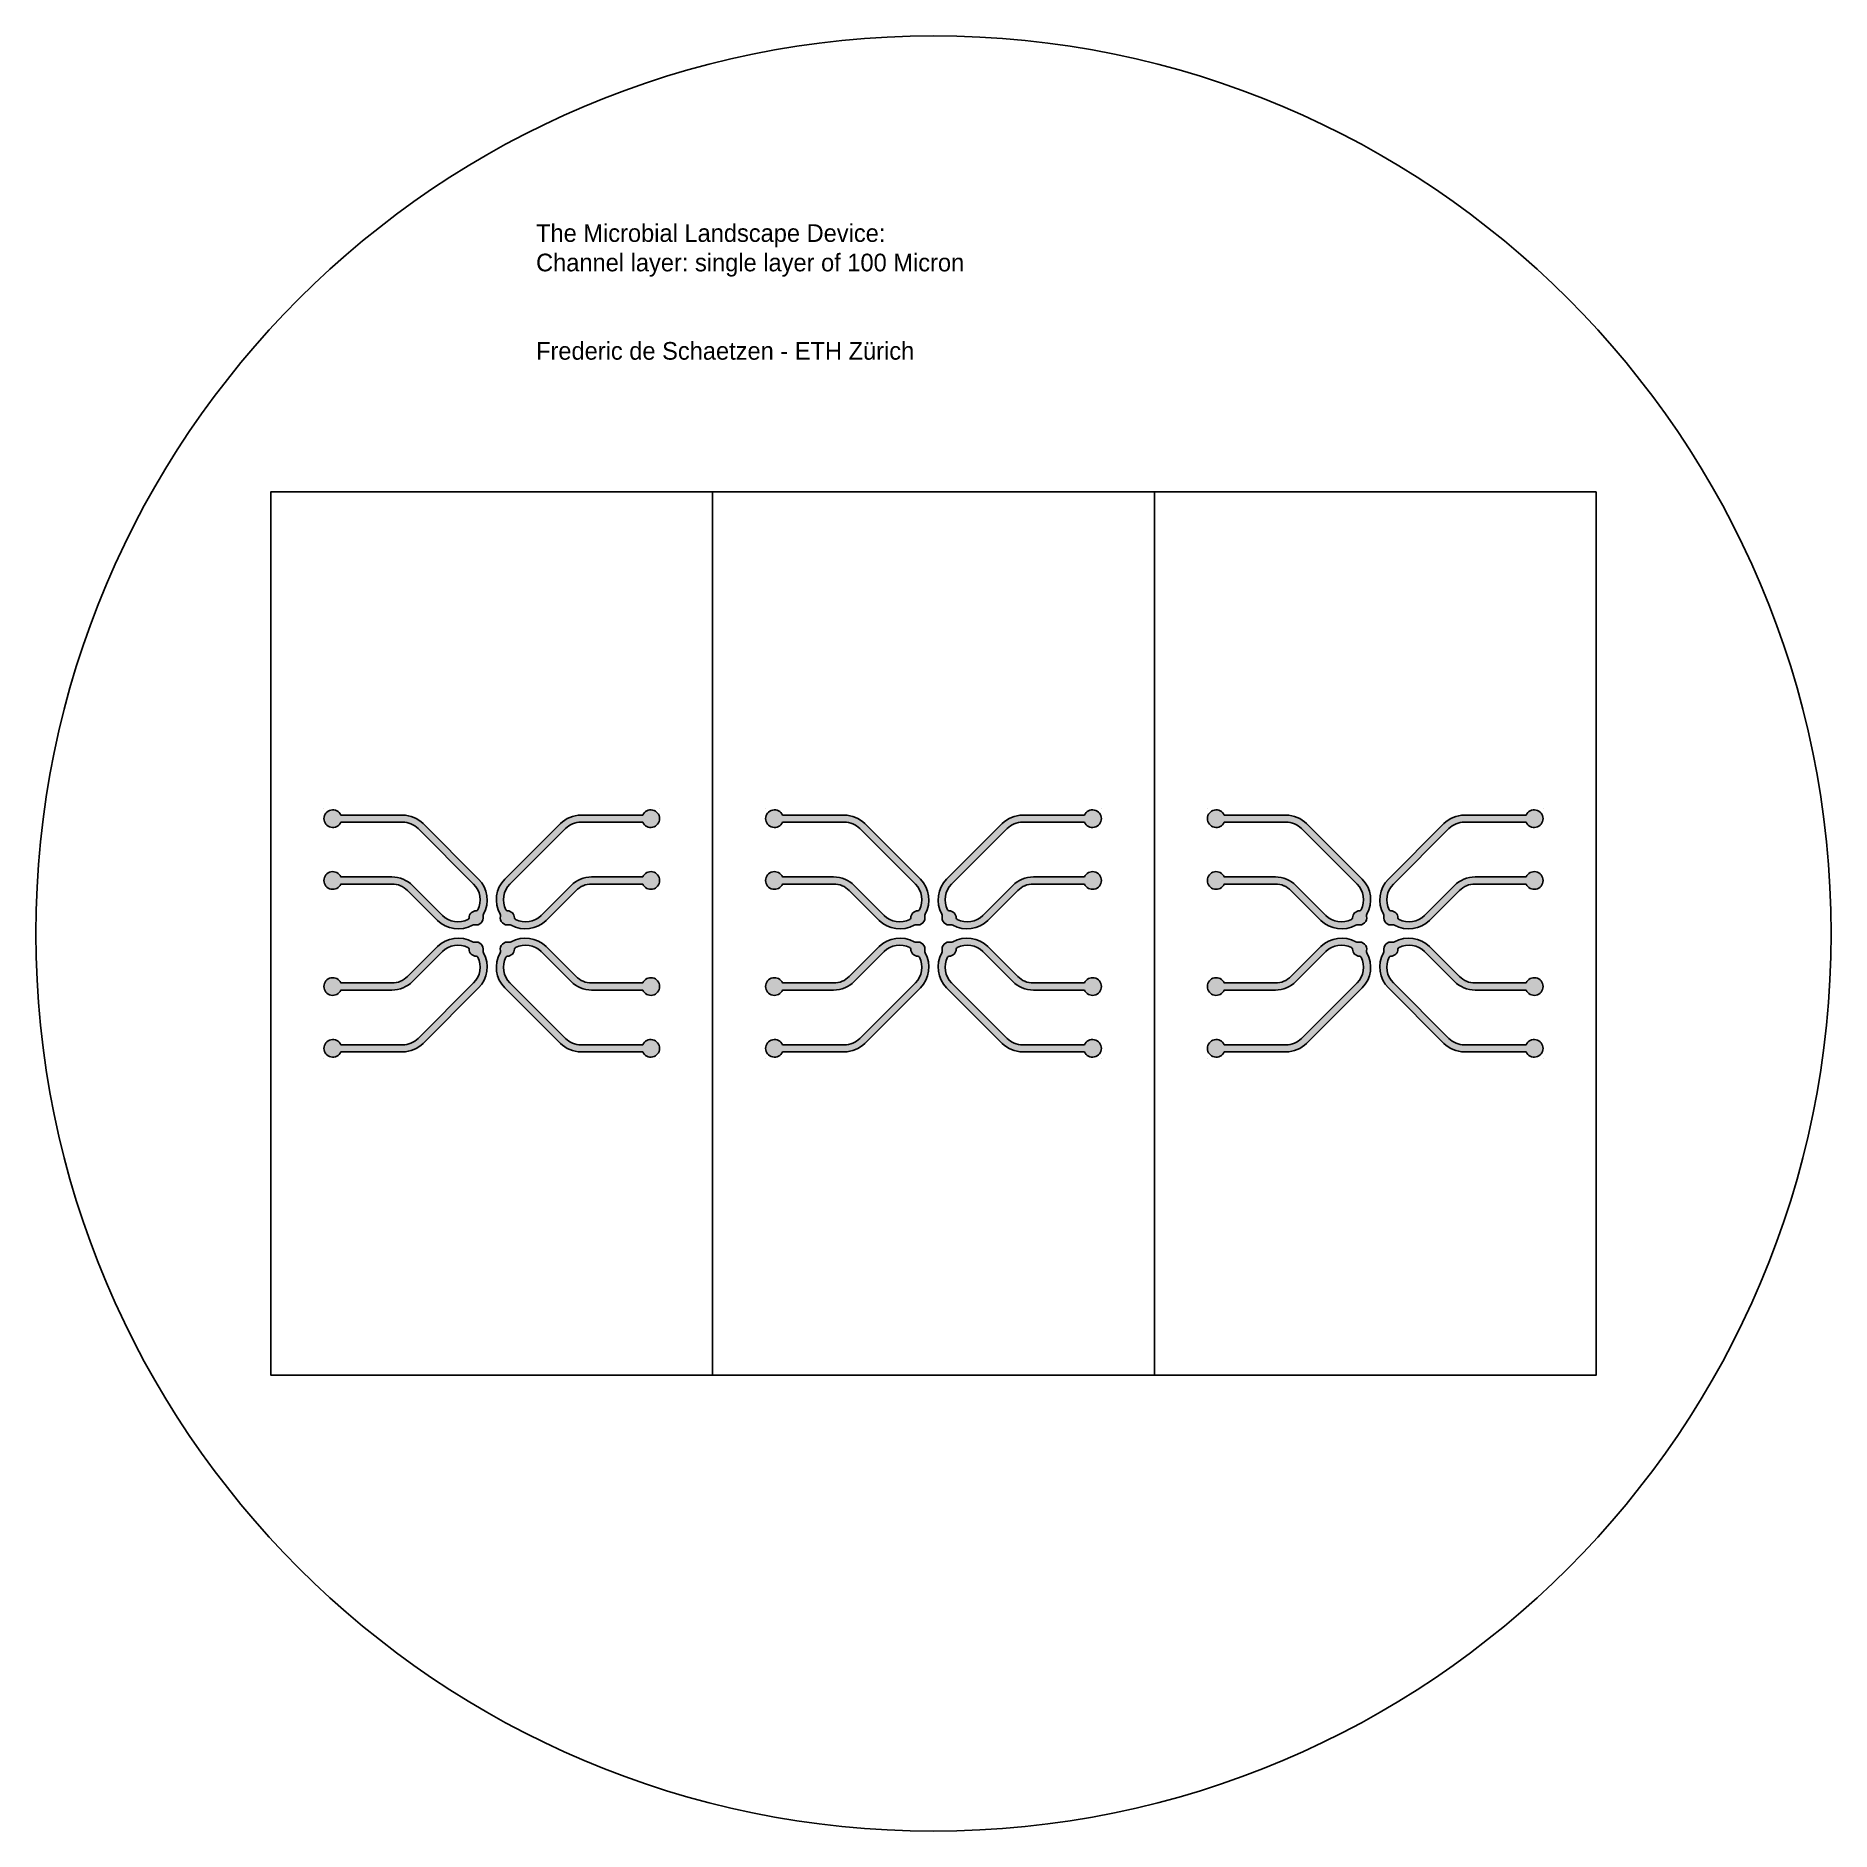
# Model space of a CAD drawing. Extents: x -109 to -7, y -181 to -79.
import ezdxf

# ---------------------------------------------------------------- set-up
doc = ezdxf.new("R2010")
doc.units = 0
doc.header["$MEASUREMENT"] = 0

msp = doc.modelspace()

# ---------------------------------------------------------------- texts
at = {"insert": (-80.20378822371586, -89.95661269323787), "char_height": 1, "attachment_point": 1}
msp.add_mtext_dynamic_manual_height_columns('The Microbial Landscape Device: \\PChannel layer: single layer of 100 Micron\\P\\P\\PFrederic de Schaetzen - ETH Zürich^I', width=50, gutter_width=1, heights=[7.666666666666666], dxfattribs=at)

# ---------------------------------------------------------------- hatches: boundary and pattern name
h = msp.add_hatch(color=256)
h.dxf.hatch_style = 1
edge = h.paths.add_edge_path()
edge.add_arc((-84.61911945051673, -128.1894171086861), 1.25000000000003, 333.1705665168885, 404.9999862707611)
edge.add_line((-83.73523576223701, -127.3055338439994), (-86.87604670043075, -124.1647214006006))
edge.add_arc((-87.75993038871053, -125.0486046652871), 1.249999999999996, 44.99998627075511, 89.99998627076063)
edge.add_line((-87.75993008918499, -123.7986046652872), (-91.25167251968841, -123.7986038285944))
edge.add_arc((-91.70993004125991, -123.5986037187865), 0.5000000000000069, 23.57816474896009, 336.42180779256046, ccw=False)
edge.add_line((-91.25167242384023, -123.3986038285944), (-87.75992999333684, -123.3986046652872))
edge.add_arc((-87.75993038871052, -125.0486046652872), 1.649999999999982, 44.999986270750185, 89.9999862707619, ccw=False)
edge.add_line((-86.59320392018111, -123.881878755901), (-83.45239298198749, -127.0226911992997))
edge.add_arc((-84.61911945051672, -128.1894171086861), 1.650000000000057, -29.522627104984224, 44.999986270760985, ccw=False)
edge.add_arc((-83.0353682093564, -129.0908118632128), 0.1723416220078267, 149.168059732809, 189.6217497246149)
edge.add_arc((-83.59381486348023, -129.2147221870906), 0.4000000000000057, -45.00001372923771, 13.754463417928775, ccw=False)
edge.add_arc((-83.59381486348025, -129.2147221870905), 0.400000000000071, 256.245509123589, 314.99998627075513, ccw=False)
edge.add_arc((-83.71772545498843, -129.7731687818313), 0.1723416220077038, 80.37822281692206, 120.8319128087317)
edge.add_arc((-84.61911945051673, -128.1894171086861), 1.650000000000065, 224.9999862707603, 299.52259964650534, ccw=False)
edge.add_line((-85.78584591904598, -129.3561430180725), (-87.4772668699845, -127.664721256536))
edge.add_arc((-88.36115055826417, -128.5486045212226), 1.249999999999996, 44.99998627076247, 89.99998627075932)
edge.add_line((-88.3611502587386, -127.2986045212227), (-91.25167335835991, -127.2986038285943))
edge.add_arc((-91.7099308799314, -127.0986037187864), 0.5000000000000011, 23.57816474896282, 336.42180779256194, ccw=False)
edge.add_line((-91.25167326251176, -126.8986038285943), (-88.36115016289045, -126.8986045212227))
edge.add_arc((-88.36115055826416, -128.5486045212226), 1.649999999999996, 44.99998627076451, 89.99998627076093, ccw=False)
edge.add_line((-87.19442408973504, -127.3818786118362), (-85.50300313879646, -129.0733003733728))
edge.add_arc((-84.61911945051675, -128.1894171086861), 1.250000000000016, 224.9999862707606, 296.7383715108525)
edge.add_arc((-84.1071485772191, -129.2036557278941), 0.1138727143244135, 296.2842318777808, 354.4230870302852)
edge.add_arc((-83.59381486348016, -129.2147221870906), 0.4000000000000456, 134.9999862707637, 179.9999862707637, ccw=False)
edge.add_arc((-83.59381486348022, -129.2147221870906), 0.3999999999999906, 89.99998627075968, 134.9999862707609, ccw=False)
edge.add_arc((-83.60488107667341, -128.7013884680286), 0.1138727143446285, 275.5768855138596, 332.7164265685857)
h = msp.add_hatch(color=256)
h.dxf.hatch_style = 1
edge = h.paths.add_edge_path()
edge.add_arc((-80.80073852290244, -128.1894180236482), 1.250000000000062, 134.9999862707606, 206.8294060246333, ccw=False)
edge.add_line((-81.6846217875891, -127.3055343353684), (-78.5438093441901, -124.1647233971749))
edge.add_arc((-77.65992607950339, -125.0486070854544), 1.249999999999976, 89.99998627076133, 134.9999862707671, ccw=False)
edge.add_line((-77.65992577997787, -123.7986070854545), (-74.16818334947445, -123.7986079221473))
edge.add_arc((-73.70992573205477, -123.5986080319552), 0.5000000000000114, 203.57816474896, 516.4218077925605)
edge.add_line((-74.16818325362627, -123.3986079221473), (-77.65992568412969, -123.3986070854545))
edge.add_arc((-77.6599260795034, -125.0486070854545), 1.649999999999982, 89.99998627076039, 134.9999862707715)
edge.add_line((-78.82665198888995, -123.8818806169255), (-81.96746443228884, -127.0226915551189))
edge.add_arc((-80.80073852290244, -128.1894180236482), 1.650000000000077, 134.999986270761, 209.5225996465062)
edge.add_arc((-82.38449019604776, -129.0908120191764), 0.1723416220077898, -9.621777183111192, 30.831912808693687, ccw=False)
edge.add_arc((-81.82604360130692, -129.2147226106847), 0.4000000000000196, 166.2455091235955, 224.9999862707623)
edge.add_arc((-81.82604360130689, -129.2147226106846), 0.4000000000000811, 224.9999862707652, 283.7544634179324)
edge.add_arc((-81.7021332774291, -129.7731692648084), 0.1723416220077041, 59.168059732812424, 99.62174972461742, ccw=False)
edge.add_arc((-80.80073852290244, -128.1894180236481), 1.650000000000102, 240.4773728950167, 314.9999862707603)
edge.add_line((-79.63401261351603, -129.3561444921774), (-77.94259085197933, -127.6647235412391))
edge.add_arc((-77.05870758729273, -128.5486072295188), 1.250000000000006, 89.99998627076201, 134.9999862707593, ccw=False)
edge.add_line((-77.05870728776722, -127.2986072295188), (-74.16818418814591, -127.2986079221472))
edge.add_arc((-73.70992657072625, -127.0986080319551), 0.4999999999999927, 203.5781647489592, 516.4218077925584)
edge.add_line((-74.16818409229774, -126.8986079221472), (-77.05870719191904, -126.8986072295189))
edge.add_arc((-77.05870758729273, -128.5486072295188), 1.649999999999982, 89.99998627076137, 134.9999862707576)
edge.add_line((-78.22543349667899, -127.3818807609896), (-79.91685525821578, -129.0733017119279))
edge.add_arc((-80.80073852290244, -128.1894180236482), 1.250000000000026, 243.2616010306692, 314.99998627076207, ccw=False)
edge.add_arc((-81.31270988226457, -129.2036563974986), 0.1138727143244436, 185.5768855112383, 243.7157406637296, ccw=False)
edge.add_arc((-81.82604360130694, -129.2147226106847), 0.4000000000000172, 359.9999862707638, 404.9999862707637)
edge.add_arc((-81.82604360130696, -129.2147226106846), 0.3999999999999906, 44.99998627075511, 89.99998627075558)
edge.add_arc((-81.81497714210326, -128.7013888969261), 0.1138727143446329, 207.2835459729406, 264.4230870276717, ccw=False)
h = msp.add_hatch(color=256)
h.dxf.hatch_style = 1
edge = h.paths.add_edge_path()
edge.add_arc((-59.61911605627253, -128.1894180236482), 1.250000000000062, 333.1705939753668, 405.0000137292394)
edge.add_line((-58.73523279158587, -127.3055343353684), (-61.87604523498487, -124.1647233971749))
edge.add_arc((-62.75992849967158, -125.0486070854544), 1.249999999999981, 45.00001372923269, 90.0000137292384)
edge.add_line((-62.7599287991971, -123.7986070854545), (-66.25167122970052, -123.7986079221473))
edge.add_arc((-66.7099288471202, -123.5986080319552), 0.5000000000000114, 23.578192207439486, 336.42183525103997, ccw=False)
edge.add_line((-66.2516713255487, -123.3986079221473), (-62.75992889504528, -123.3986070854545))
edge.add_arc((-62.75992849967157, -125.0486070854545), 1.649999999999982, 45.00001372922827, 90.00001372923941, ccw=False)
edge.add_line((-61.59320259028502, -123.8818806169255), (-58.45239014688613, -127.0226915551189))
edge.add_arc((-59.61911605627253, -128.1894180236482), 1.650000000000077, -29.522599646506194, 45.000013729239015, ccw=False)
edge.add_arc((-58.03536438312721, -129.0908120191764), 0.1723416220077837, 149.1680871913051, 189.6217771831116)
edge.add_arc((-58.59381097786805, -129.2147226106847), 0.4000000000000196, -44.99998627076229, 13.754490876404418, ccw=False)
edge.add_arc((-58.59381097786808, -129.2147226106846), 0.4000000000000861, 256.2455365820686, 315.00001372923555, ccw=False)
edge.add_arc((-58.71772130174587, -129.7731692648084), 0.1723416220077041, 80.37825027538268, 120.8319402671877)
edge.add_arc((-59.61911605627253, -128.1894180236481), 1.650000000000102, 225.0000137292397, 299.52262710498337, ccw=False)
edge.add_line((-60.78584196565893, -129.3561444921774), (-62.47726372719563, -127.6647235412391))
edge.add_arc((-63.36114699188224, -128.5486072295188), 1.250000000000011, 45.00001372924052, 90.00001372923775)
edge.add_line((-63.36114729140775, -127.2986072295188), (-66.25167039102905, -127.2986079221472))
edge.add_arc((-66.70992800844871, -127.0986080319551), 0.4999999999999927, 23.57819220744159, 336.4218352510408, ccw=False)
edge.add_line((-66.25167048687723, -126.8986079221472), (-63.36114738725593, -126.8986072295189))
edge.add_arc((-63.36114699188224, -128.5486072295188), 1.649999999999982, 45.00001372924231, 90.00001372923839, ccw=False)
edge.add_line((-62.19442108249598, -127.3818807609896), (-60.50299932095919, -129.0733017119279))
edge.add_arc((-59.61911605627252, -128.1894180236482), 1.250000000000031, 225.0000137292377, 296.7383989693305)
edge.add_arc((-59.10714469691039, -129.2036563974986), 0.1138727143244404, 296.2842593362672, 354.4231144887613)
edge.add_arc((-58.59381097786803, -129.2147226106847), 0.4000000000000172, 135.0000137292363, 180.0000137292363, ccw=False)
edge.add_arc((-58.593810977868, -129.2147226106846), 0.3999999999999906, 90.00001372924442, 135.0000137292449, ccw=False)
edge.add_arc((-58.60487743707171, -128.7013888969261), 0.1138727143446329, 275.5769129723283, 332.7164540270594)
h = msp.add_hatch(color=256)
h.dxf.hatch_style = 1
edge = h.paths.add_edge_path()
edge.add_arc((-55.80073512865822, -128.1894171086861), 1.250000000000036, 135.0000137292392, 206.8294334831114, ccw=False)
edge.add_line((-56.68461881693796, -127.3055338439994), (-53.54380787874422, -124.1647214006006))
edge.add_arc((-52.65992419046444, -125.0486046652871), 1.249999999999991, 90.00001372923901, 135.0000137292447, ccw=False)
edge.add_line((-52.65992448998998, -123.7986046652872), (-49.16818205948655, -123.7986038285944))
edge.add_arc((-48.70992453791506, -123.5986037187865), 0.5000000000000069, 203.5781922074395, 516.4218352510401)
edge.add_line((-49.16818215533473, -123.3986038285944), (-52.65992458583813, -123.3986046652872))
edge.add_arc((-52.65992419046445, -125.0486046652872), 1.649999999999982, 90.00001372923815, 135.0000137292498)
edge.add_line((-53.82665065899386, -123.881878755901), (-56.96746159718748, -127.0226911992997))
edge.add_arc((-55.80073512865825, -128.1894171086861), 1.650000000000057, 135.000013729239, 209.5226271049841)
edge.add_arc((-57.38448636981856, -129.0908118632128), 0.1723416220078267, -9.621749724614915, 30.831940267190987, ccw=False)
edge.add_arc((-56.82603971569473, -129.2147221870906), 0.4000000000000057, 166.2455365820711, 225.0000137292377)
edge.add_arc((-56.82603971569472, -129.2147221870905), 0.400000000000071, 225.0000137292449, 283.7544908764109)
edge.add_arc((-56.70212912418653, -129.7731687818313), 0.172341622007705, 59.168087191270274, 99.62177718308033, ccw=False)
edge.add_arc((-55.80073512865824, -128.1894171086861), 1.650000000000061, 240.4774003534949, 315.0000137292398)
edge.add_line((-54.63400866012898, -129.3561430180725), (-52.94258770919046, -127.664721256536))
edge.add_arc((-52.0587040209108, -128.5486045212226), 1.249999999999991, 90.00001372924038, 135.0000137292373, ccw=False)
edge.add_line((-52.05870432043636, -127.2986045212227), (-49.16818122081506, -127.2986038285943))
edge.add_arc((-48.70992369924356, -127.0986037187864), 0.5000000000000011, 203.578192207438, 516.4218352510371)
edge.add_line((-49.16818131666321, -126.8986038285943), (-52.05870441628451, -126.8986045212227))
edge.add_arc((-52.05870402091081, -128.5486045212226), 1.649999999999996, 90.00001372923913, 135.0000137292355)
edge.add_line((-53.22543048943993, -127.3818786118362), (-54.91685144037851, -129.0733003733728))
edge.add_arc((-55.80073512865822, -128.1894171086861), 1.250000000000016, 243.26162848914748, 315.00001372923936, ccw=False)
edge.add_arc((-56.31270600195585, -129.2036557278941), 0.1138727143244167, 185.5769129697144, 243.715768122216, ccw=False)
edge.add_arc((-56.8260397156948, -129.2147221870906), 0.4000000000000456, 1.372923628021138e-05, 45.00001372923625)
edge.add_arc((-56.82603971569475, -129.2147221870906), 0.3999999999999906, 45.00001372923914, 90.00001372924034)
edge.add_arc((-56.81497350250156, -128.7013884680286), 0.1138727143446285, 207.2835734314143, 264.4231144861403, ccw=False)
h = msp.add_hatch(color=256)
h.dxf.hatch_style = 1
edge = h.paths.add_edge_path()
edge.add_arc((-34.61911605627253, -128.1894180236482), 1.250000000000062, 333.1705939753668, 405.0000137292394)
edge.add_line((-33.73523279158587, -127.3055343353684), (-36.87604523498487, -124.1647233971749))
edge.add_arc((-37.75992849967158, -125.0486070854544), 1.249999999999981, 45.00001372923269, 90.0000137292384)
edge.add_line((-37.7599287991971, -123.7986070854545), (-41.25167122970052, -123.7986079221473))
edge.add_arc((-41.7099288471202, -123.5986080319552), 0.5000000000000114, 23.578192207439486, 336.42183525103997, ccw=False)
edge.add_line((-41.2516713255487, -123.3986079221473), (-37.75992889504528, -123.3986070854545))
edge.add_arc((-37.75992849967157, -125.0486070854545), 1.649999999999982, 45.00001372922827, 90.00001372923941, ccw=False)
edge.add_line((-36.59320259028502, -123.8818806169255), (-33.45239014688613, -127.0226915551189))
edge.add_arc((-34.61911605627253, -128.1894180236482), 1.650000000000077, -29.522599646506194, 45.000013729239015, ccw=False)
edge.add_arc((-33.03536438312721, -129.0908120191764), 0.1723416220077837, 149.1680871913051, 189.6217771831116)
edge.add_arc((-33.59381097786805, -129.2147226106847), 0.4000000000000196, -44.99998627076229, 13.754490876404418, ccw=False)
edge.add_arc((-33.59381097786808, -129.2147226106846), 0.4000000000000861, 256.2455365820686, 315.00001372923555, ccw=False)
edge.add_arc((-33.71772130174587, -129.7731692648084), 0.1723416220077041, 80.37825027538268, 120.8319402671877)
edge.add_arc((-34.61911605627253, -128.1894180236481), 1.650000000000102, 225.0000137292397, 299.52262710498337, ccw=False)
edge.add_line((-35.78584196565893, -129.3561444921774), (-37.47726372719563, -127.6647235412391))
edge.add_arc((-38.36114699188224, -128.5486072295188), 1.250000000000011, 45.00001372924052, 90.00001372923775)
edge.add_line((-38.36114729140775, -127.2986072295188), (-41.25167039102905, -127.2986079221472))
edge.add_arc((-41.70992800844871, -127.0986080319551), 0.4999999999999927, 23.57819220744159, 336.4218352510408, ccw=False)
edge.add_line((-41.25167048687723, -126.8986079221472), (-38.36114738725593, -126.8986072295189))
edge.add_arc((-38.36114699188224, -128.5486072295188), 1.649999999999982, 45.00001372924231, 90.00001372923839, ccw=False)
edge.add_line((-37.19442108249598, -127.3818807609896), (-35.50299932095919, -129.0733017119279))
edge.add_arc((-34.61911605627252, -128.1894180236482), 1.250000000000031, 225.0000137292377, 296.7383989693305)
edge.add_arc((-34.10714469691039, -129.2036563974986), 0.1138727143244404, 296.2842593362672, 354.4231144887613)
edge.add_arc((-33.59381097786803, -129.2147226106847), 0.4000000000000172, 135.0000137292363, 180.0000137292363, ccw=False)
edge.add_arc((-33.593810977868, -129.2147226106846), 0.3999999999999906, 90.00001372924442, 135.0000137292449, ccw=False)
edge.add_arc((-33.60487743707171, -128.7013888969261), 0.1138727143446329, 275.5769129723283, 332.7164540270594)
h = msp.add_hatch(color=256)
h.dxf.hatch_style = 1
edge = h.paths.add_edge_path()
edge.add_arc((-30.80073512865822, -128.1894171086861), 1.250000000000036, 135.0000137292392, 206.8294334831114, ccw=False)
edge.add_line((-31.68461881693796, -127.3055338439994), (-28.54380787874422, -124.1647214006006))
edge.add_arc((-27.65992419046444, -125.0486046652871), 1.249999999999993, 90.00001372923919, 135.0000137292448, ccw=False)
edge.add_line((-27.65992448998998, -123.7986046652872), (-24.16818205948655, -123.7986038285944))
edge.add_arc((-23.70992453791506, -123.5986037187865), 0.5000000000000036, 203.5781922074397, 516.4218352510399)
edge.add_line((-24.16818215533473, -123.3986038285944), (-27.65992458583813, -123.3986046652872))
edge.add_arc((-27.65992419046445, -125.0486046652872), 1.649999999999982, 90.00001372923815, 135.0000137292498)
edge.add_line((-28.82665065899386, -123.881878755901), (-31.96746159718748, -127.0226911992997))
edge.add_arc((-30.80073512865825, -128.1894171086861), 1.650000000000054, 135.0000137292389, 209.5226271049842)
edge.add_arc((-32.38448636981856, -129.0908118632128), 0.1723416220078267, -9.621749724614915, 30.831940267190987, ccw=False)
edge.add_arc((-31.82603971569474, -129.2147221870906), 0.4000000000000023, 166.245536582071, 225.0000137292381)
edge.add_arc((-31.82603971569472, -129.2147221870905), 0.4000000000000735, 225.0000137292445, 283.7544908764104)
edge.add_arc((-31.70212912418654, -129.7731687818313), 0.1723416220077044, 59.16808719126931, 99.62177718307908, ccw=False)
edge.add_arc((-30.80073512865824, -128.1894171086861), 1.650000000000061, 240.4774003534949, 315.0000137292398)
edge.add_line((-29.63400866012898, -129.3561430180725), (-27.94258770919046, -127.664721256536))
edge.add_arc((-27.0587040209108, -128.5486045212226), 1.249999999999993, 90.0000137292405, 135.0000137292374, ccw=False)
edge.add_line((-27.05870432043636, -127.2986045212227), (-24.16818122081506, -127.2986038285943))
edge.add_arc((-23.70992369924356, -127.0986037187864), 0.5000000000000011, 203.578192207438, 516.4218352510371)
edge.add_line((-24.16818131666321, -126.8986038285943), (-27.05870441628451, -126.8986045212227))
edge.add_arc((-27.05870402091081, -128.5486045212226), 1.649999999999996, 90.00001372923913, 135.0000137292355)
edge.add_line((-28.22543048943993, -127.3818786118362), (-29.91685144037851, -129.0733003733728))
edge.add_arc((-30.80073512865822, -128.1894171086861), 1.250000000000018, 243.2616284891476, 315.00001372923947, ccw=False)
edge.add_arc((-31.31270600195586, -129.2036557278941), 0.1138727143244151, 185.5769129697146, 243.7157681222175, ccw=False)
edge.add_arc((-31.82603971569481, -129.2147221870906), 0.4000000000000491, 1.372923628021126e-05, 45.00001372923591)
edge.add_arc((-31.82603971569475, -129.2147221870906), 0.3999999999999931, 45.00001372923877, 90.00001372923985)
edge.add_arc((-31.81497350250156, -128.7013884680286), 0.1138727143446285, 207.2835734314143, 264.4231144861403, ccw=False)
h = msp.add_hatch(color=256)
h.dxf.hatch_style = 1
edge = h.paths.add_edge_path()
edge.add_arc((-84.61912036547878, -132.0077980363003), 1.250000000000024, -45.000013729239924, 26.829406024632817, ccw=False)
edge.add_line((-83.73523710079215, -132.8916817245801), (-86.87604954419115, -136.0324926627736))
edge.add_arc((-87.75993280887786, -135.148608974494), 1.250000000000006, 269.99998627076064, 314.9999862707666, ccw=False)
edge.add_line((-87.7599331084034, -136.398608974494), (-91.2516755389068, -136.3986081378012))
edge.add_arc((-91.70993315632641, -136.5986080279933), 0.4999999999999536, 23.57816474896115, 336.4218077925608)
edge.add_line((-91.25167563475497, -136.7986081378011), (-87.75993320425155, -136.798608974494))
edge.add_arc((-87.75993280887782, -135.148608974494), 1.649999999999968, 269.9999862707599, 314.9999862707712)
edge.add_line((-86.59320689949129, -136.315335443023), (-83.4523944560924, -133.1745245048296))
edge.add_arc((-84.6191203654788, -132.0077980363004), 1.650000000000077, 314.999986270761, 389.5225996465062)
edge.add_arc((-83.03536869233349, -131.106404040772), 0.1723416220077922, 170.3782228168989, 210.8319128087043, ccw=False)
edge.add_arc((-83.59381528707434, -130.9824934492638), 0.4000000000000125, 346.2455091235911, 404.999986270758)
edge.add_arc((-83.59381528707435, -130.9824934492639), 0.4000000000000811, 44.99998627076518, 103.7544634179324)
edge.add_arc((-83.7177256109521, -130.4240467951401), 0.1723416220076969, 239.1680597327953, 279.6217497246034, ccw=False)
edge.add_arc((-84.61912036547879, -132.0077980363004), 1.650000000000095, 60.47737289501704, 134.9999862707614)
edge.add_line((-85.78584627486521, -130.8410715677711), (-87.47726803640191, -132.5324925187094))
edge.add_arc((-88.36115130108851, -131.6486088304297), 1.250000000000006, 269.99998627076195, 314.9999862707592, ccw=False)
edge.add_line((-88.36115160061402, -132.8986088304297), (-91.25167470023533, -132.8986081378013))
edge.add_arc((-91.709932317655, -133.0986080279934), 0.5000000000000171, 23.57816474896153, 336.4218077925605)
edge.add_line((-91.2516747960835, -133.2986081378012), (-88.3611516964622, -133.2986088304296))
edge.add_arc((-88.3611513010885, -131.6486088304297), 1.649999999999968, 269.9999862707609, 314.9999862707572)
edge.add_line((-87.19442539170225, -132.8153352989589), (-85.50300363016547, -131.1239143480206))
edge.add_arc((-84.61912036547882, -132.0077980363003), 1.250000000000036, 63.2616010306686, 134.9999862707606, ccw=False)
edge.add_arc((-84.10714900611664, -130.9935596624499), 0.1138727143244055, 5.576885511239709, 63.715740663736085, ccw=False)
edge.add_arc((-83.59381528707432, -130.9824934492638), 0.400000000000003, 179.9999862707596, 224.9999862707594)
edge.add_arc((-83.59381528707432, -130.9824934492638), 0.4000000000000207, 224.9999862707623, 269.9999862707617)
edge.add_arc((-83.60488174627805, -131.4958271630223), 0.1138727143446398, 27.283545972905415, 84.42308702763609, ccw=False)
h = msp.add_hatch(color=256)
h.dxf.hatch_style = 1
edge = h.paths.add_edge_path()
edge.add_arc((-80.80073943786452, -132.0077989512624), 1.250000000000042, 153.1705665168887, 224.9999862707616)
edge.add_line((-81.68462312614423, -132.8916822159491), (-78.5438121879505, -136.0324946593479))
edge.add_arc((-77.65992849967071, -135.1486113946614), 1.249999999999986, 224.9999862707546, 269.9999862707606)
edge.add_line((-77.65992879919625, -136.3986113946613), (-74.16818636869283, -136.3986122313541))
edge.add_arc((-73.70992884712132, -136.598612341162), 0.5000000000000199, -156.42183525103906, 156.4218077925611, ccw=False)
edge.add_line((-74.16818646454101, -136.7986122313541), (-77.65992889504443, -136.7986113946613))
edge.add_arc((-77.65992849967068, -135.1486113946614), 1.649999999999968, 224.9999862707478, 269.9999862707594, ccw=False)
edge.add_line((-78.82665496820013, -136.3153373040474), (-81.96746590639376, -133.1745248606488))
edge.add_arc((-80.80073943786451, -132.0077989512624), 1.650000000000077, 150.4773728950161, 224.999986270761, ccw=False)
edge.add_arc((-82.38449067902485, -131.1064041967357), 0.1723416220078243, 329.1680597328195, 369.621749724625)
edge.add_arc((-81.82604402490101, -130.9824938728579), 0.4000000000000333, 134.9999862707623, 193.7544634179279, ccw=False)
edge.add_arc((-81.82604402490101, -130.982493872858), 0.4000000000001012, 76.24550912358808, 134.9999862707537, ccw=False)
edge.add_arc((-81.70213343339277, -130.4240472781172), 0.1723416220077109, 260.3782228169081, 300.8319128087147)
edge.add_arc((-80.80073943786451, -132.0077989512624), 1.650000000000065, 44.9999862707603, 119.52259964650531, ccw=False)
edge.add_line((-79.63401296933526, -130.841073041876), (-77.94259201839674, -132.5324948034125))
edge.add_arc((-77.05870833011707, -131.6486115387259), 1.249999999999986, 224.999986270762, 269.9999862707593)
edge.add_line((-77.05870862964264, -132.8986115387258), (-74.16818553002133, -132.8986122313542))
edge.add_arc((-73.70992800844982, -133.098612341162), 0.5000000000000084, -156.42183525103485, 156.4218077925641, ccw=False)
edge.add_line((-74.16818562586948, -133.2986122313542), (-77.05870872549079, -133.2986115387258))
edge.add_arc((-77.05870833011703, -131.6486115387258), 1.650000000000025, 224.9999862707628, 269.99998627075894, ccw=False)
edge.add_line((-78.2254347986462, -132.8153374481122), (-79.91685574958478, -131.1239156865757))
edge.add_arc((-80.8007394378645, -132.0077989512624), 1.250000000000016, 44.99998627076063, 116.7383715108525)
edge.add_arc((-81.31271031116214, -130.9935603320544), 0.1138727143244135, 116.2842318777808, 174.4230870302852)
edge.add_arc((-81.82604402490101, -130.9824938728579), 0.3999999999999745, 314.9999862707594, 359.9999862707596, ccw=False)
edge.add_arc((-81.8260440249011, -130.9824938728579), 0.4000000000000207, 269.99998627076985, 314.99998627077093, ccw=False)
edge.add_arc((-81.81497781170783, -131.4958275919199), 0.1138727143446285, 95.57688551385966, 152.7164265685857)
h = msp.add_hatch(color=256)
h.dxf.hatch_style = 1
edge = h.paths.add_edge_path()
edge.add_arc((-59.61911514131045, -132.0077989512624), 1.250000000000049, -44.999986270761326, 26.829433483111075, ccw=False)
edge.add_line((-58.73523145303074, -132.8916822159491), (-61.87604239122447, -136.0324946593479))
edge.add_arc((-62.75992607950425, -135.1486113946614), 1.249999999999981, 270.000013729239, 315.00001372924515, ccw=False)
edge.add_line((-62.75992577997872, -136.3986113946613), (-66.25166821048214, -136.3986122313541))
edge.add_arc((-66.70992573205365, -136.598612341162), 0.5000000000000199, 23.57819220743888, 336.4218352510391)
edge.add_line((-66.25166811463396, -136.7986122313541), (-62.75992568413054, -136.7986113946613))
edge.add_arc((-62.75992607950428, -135.1486113946614), 1.649999999999968, 270.0000137292403, 315.000013729252)
edge.add_line((-61.59319961097484, -136.3153373040474), (-58.45238867278121, -133.1745248606488))
edge.add_arc((-59.61911514131045, -132.0077989512624), 1.650000000000072, 315.0000137292388, 389.522627104984)
edge.add_arc((-58.03536390015012, -131.1064041967357), 0.1723416220078243, 170.3782502753751, 210.8319402671805, ccw=False)
edge.add_arc((-58.59381055427395, -130.9824938728579), 0.4000000000000264, 346.2455365820718, 405.0000137292384)
edge.add_arc((-58.59381055427396, -130.982493872858), 0.4000000000001012, 45.00001372924634, 103.7544908764119)
edge.add_arc((-58.71772114578219, -130.4240472781172), 0.1723416220077109, 239.16808719128528, 279.6217771830919, ccw=False)
edge.add_arc((-59.61911514131045, -132.0077989512624), 1.650000000000061, 60.4774003534949, 135.0000137292398)
edge.add_line((-60.78584160983971, -130.841073041876), (-62.47726256077823, -132.5324948034125))
edge.add_arc((-63.36114624905789, -131.6486115387259), 1.249999999999981, 270.0000137292403, 315.00001372923776, ccw=False)
edge.add_line((-63.36114594953233, -132.8986115387258), (-66.25166904915363, -132.8986122313542))
edge.add_arc((-66.70992657072514, -133.098612341162), 0.5000000000000084, 23.5781922074359, 336.4218352510348)
edge.add_line((-66.25166895330548, -133.2986122313542), (-63.36114585368418, -133.2986115387258))
edge.add_arc((-63.36114624905793, -131.6486115387258), 1.650000000000025, 270.0000137292408, 315.000013729237)
edge.add_line((-62.19441978052876, -132.8153374481122), (-60.50299882959018, -131.1239156865757))
edge.add_arc((-59.61911514131047, -132.0077989512624), 1.250000000000016, 63.26162848914748, 135.0000137292394, ccw=False)
edge.add_arc((-59.10714426801284, -130.9935603320544), 0.1138727143244167, 5.576912969714385, 63.71576812221588, ccw=False)
edge.add_arc((-58.59381055427395, -130.9824938728579), 0.3999999999999816, 180.0000137292404, 225.0000137292398)
edge.add_arc((-58.59381055427387, -130.9824938728579), 0.4000000000000207, 225.0000137292291, 270.0000137292301)
edge.add_arc((-58.60487676746713, -131.4958275919199), 0.1138727143446285, 27.28357343141431, 84.42311448614038, ccw=False)
h = msp.add_hatch(color=256)
h.dxf.hatch_style = 1
edge = h.paths.add_edge_path()
edge.add_arc((-55.80073421369619, -132.0077980363003), 1.250000000000024, 153.1705939753673, 225.0000137292398)
edge.add_line((-56.68461747838282, -132.8916817245801), (-53.54380503498382, -136.0324926627736))
edge.add_arc((-52.6599217702971, -135.148608974494), 1.250000000000011, 225.0000137292332, 270.000013729239)
edge.add_line((-52.65992147077156, -136.398608974494), (-49.16817904026817, -136.3986081378012))
edge.add_arc((-48.70992142284855, -136.5986080279933), 0.4999999999999601, -156.42180779256125, 156.4218352510392, ccw=False)
edge.add_line((-49.16817894441999, -136.7986081378011), (-52.65992137492341, -136.798608974494))
edge.add_arc((-52.65992177029715, -135.148608974494), 1.649999999999968, 225.0000137292288, 270.0000137292401, ccw=False)
edge.add_line((-53.82664767968367, -136.315335443023), (-56.96746012308256, -133.1745245048296))
edge.add_arc((-55.80073421369616, -132.0077980363004), 1.650000000000077, 150.4774003534938, 225.000013729239, ccw=False)
edge.add_arc((-57.38448588684147, -131.106404040772), 0.1723416220077861, 329.1680871912946, 369.6217771831015)
edge.add_arc((-56.82603929210063, -130.9824934492638), 0.4000000000000125, 135.000013729242, 193.7544908764089, ccw=False)
edge.add_arc((-56.82603929210061, -130.9824934492639), 0.4000000000000861, 76.24553658206861, 135.0000137292355, ccw=False)
edge.add_arc((-56.70212896822286, -130.4240467951401), 0.1723416220076981, 260.3782502753944, 300.8319402672027)
edge.add_arc((-55.80073421369618, -132.0077980363004), 1.650000000000092, 45.00001372923839, 119.52262710498269, ccw=False)
edge.add_line((-54.63400830430976, -130.8410715677711), (-52.94258654277306, -132.5324925187094))
edge.add_arc((-52.05870327808645, -131.6486088304297), 1.250000000000011, 225.0000137292405, 270.0000137292378)
edge.add_line((-52.05870297856094, -132.8986088304297), (-49.16817987893964, -132.8986081378013))
edge.add_arc((-48.70992226151996, -133.0986080279934), 0.5000000000000171, -156.42180779256046, 156.4218352510385, ccw=False)
edge.add_line((-49.16817978309146, -133.2986081378012), (-52.05870288271277, -133.2986088304296))
edge.add_arc((-52.05870327808647, -131.6486088304297), 1.649999999999968, 225.0000137292428, 270.00001372923913, ccw=False)
edge.add_line((-53.22542918747271, -132.8153352989589), (-54.9168509490095, -131.1239143480206))
edge.add_arc((-55.80073421369615, -132.0077980363003), 1.250000000000036, 45.00001372923938, 116.7383989693314)
edge.add_arc((-56.31270557305832, -130.9935596624499), 0.1138727143244055, 116.2842593362639, 174.4231144887603)
edge.add_arc((-56.82603929210065, -130.9824934492638), 0.400000000000003, -44.99998627075928, 1.3729240379234398e-05, ccw=False)
edge.add_arc((-56.82603929210064, -130.9824934492638), 0.4000000000000157, 270.0000137292373, 315.000013729237, ccw=False)
edge.add_arc((-56.81497283289692, -131.4958271630223), 0.1138727143446391, 95.5769129723603, 152.716454027093)
h = msp.add_hatch(color=256)
h.dxf.hatch_style = 1
edge = h.paths.add_edge_path()
edge.add_arc((-34.61911514131045, -132.0077989512624), 1.250000000000049, -44.999986270761326, 26.829433483111075, ccw=False)
edge.add_line((-33.73523145303074, -132.8916822159491), (-36.87604239122447, -136.0324946593479))
edge.add_arc((-37.75992607950425, -135.1486113946614), 1.249999999999981, 270.000013729239, 315.00001372924515, ccw=False)
edge.add_line((-37.75992577997872, -136.3986113946613), (-41.25166821048214, -136.3986122313541))
edge.add_arc((-41.70992573205365, -136.598612341162), 0.5000000000000199, 23.57819220743888, 336.4218352510391)
edge.add_line((-41.25166811463396, -136.7986122313541), (-37.75992568413054, -136.7986113946613))
edge.add_arc((-37.75992607950428, -135.1486113946614), 1.649999999999968, 270.0000137292403, 315.000013729252)
edge.add_line((-36.59319961097484, -136.3153373040474), (-33.45238867278121, -133.1745248606488))
edge.add_arc((-34.61911514131045, -132.0077989512624), 1.650000000000072, 315.0000137292388, 389.522627104984)
edge.add_arc((-33.03536390015012, -131.1064041967357), 0.1723416220078243, 170.3782502753751, 210.8319402671805, ccw=False)
edge.add_arc((-33.59381055427395, -130.9824938728579), 0.4000000000000264, 346.2455365820718, 405.0000137292384)
edge.add_arc((-33.59381055427396, -130.982493872858), 0.4000000000001012, 45.00001372924634, 103.7544908764119)
edge.add_arc((-33.71772114578219, -130.4240472781172), 0.1723416220077109, 239.16808719128528, 279.6217771830919, ccw=False)
edge.add_arc((-34.61911514131045, -132.0077989512624), 1.650000000000061, 60.4774003534949, 135.0000137292398)
edge.add_line((-35.78584160983971, -130.841073041876), (-37.47726256077823, -132.5324948034125))
edge.add_arc((-38.36114624905789, -131.6486115387259), 1.249999999999981, 270.0000137292403, 315.00001372923776, ccw=False)
edge.add_line((-38.36114594953233, -132.8986115387258), (-41.25166904915363, -132.8986122313542))
edge.add_arc((-41.70992657072514, -133.098612341162), 0.5000000000000084, 23.5781922074359, 336.4218352510348)
edge.add_line((-41.25166895330548, -133.2986122313542), (-38.36114585368418, -133.2986115387258))
edge.add_arc((-38.36114624905793, -131.6486115387258), 1.650000000000025, 270.0000137292408, 315.000013729237)
edge.add_line((-37.19441978052876, -132.8153374481122), (-35.50299882959018, -131.1239156865757))
edge.add_arc((-34.61911514131047, -132.0077989512624), 1.250000000000016, 63.26162848914748, 135.0000137292394, ccw=False)
edge.add_arc((-34.10714426801284, -130.9935603320544), 0.1138727143244167, 5.576912969714385, 63.71576812221588, ccw=False)
edge.add_arc((-33.59381055427395, -130.9824938728579), 0.3999999999999816, 180.0000137292404, 225.0000137292398)
edge.add_arc((-33.59381055427387, -130.9824938728579), 0.4000000000000207, 225.0000137292291, 270.0000137292301)
edge.add_arc((-33.60487676746713, -131.4958275919199), 0.1138727143446285, 27.28357343141431, 84.42311448614038, ccw=False)
h = msp.add_hatch(color=256)
h.dxf.hatch_style = 1
edge = h.paths.add_edge_path()
edge.add_arc((-30.80073421369618, -132.0077980363003), 1.250000000000027, 153.1705939753674, 225.0000137292397)
edge.add_line((-31.68461747838282, -132.8916817245801), (-28.54380503498382, -136.0324926627736))
edge.add_arc((-27.6599217702971, -135.148608974494), 1.250000000000008, 225.0000137292332, 270.0000137292392)
edge.add_line((-27.65992147077156, -136.398608974494), (-24.16817904026817, -136.3986081378012))
edge.add_arc((-23.70992142284855, -136.5986080279933), 0.4999999999999601, -156.42180779256125, 156.4218352510392, ccw=False)
edge.add_line((-24.16817894441999, -136.7986081378011), (-27.65992137492341, -136.798608974494))
edge.add_arc((-27.65992177029715, -135.148608974494), 1.649999999999968, 225.0000137292288, 270.0000137292401, ccw=False)
edge.add_line((-28.82664767968367, -136.315335443023), (-31.96746012308256, -133.1745245048296))
edge.add_arc((-30.80073421369616, -132.0077980363004), 1.650000000000074, 150.4774003534938, 225.000013729239, ccw=False)
edge.add_arc((-32.38448588684147, -131.106404040772), 0.1723416220077861, 329.1680871912946, 369.6217771831015)
edge.add_arc((-31.82603929210063, -130.9824934492638), 0.4000000000000125, 135.000013729242, 193.7544908764089, ccw=False)
edge.add_arc((-31.82603929210061, -130.9824934492639), 0.4000000000000861, 76.24553658206861, 135.0000137292355, ccw=False)
edge.add_arc((-31.70212896822286, -130.4240467951401), 0.1723416220076981, 260.3782502753944, 300.8319402672027)
edge.add_arc((-30.80073421369618, -132.0077980363004), 1.650000000000093, 45.0000137292385, 119.52262710498289, ccw=False)
edge.add_line((-29.63400830430976, -130.8410715677711), (-27.94258654277306, -132.5324925187094))
edge.add_arc((-27.05870327808645, -131.6486088304297), 1.250000000000008, 225.0000137292406, 270.0000137292379)
edge.add_line((-27.05870297856094, -132.8986088304297), (-24.16817987893964, -132.8986081378013))
edge.add_arc((-23.70992226151996, -133.0986080279934), 0.5000000000000203, -156.42180779256068, 156.4218352510386, ccw=False)
edge.add_line((-24.16817978309146, -133.2986081378012), (-27.05870288271277, -133.2986088304296))
edge.add_arc((-27.05870327808647, -131.6486088304297), 1.649999999999968, 225.0000137292428, 270.00001372923913, ccw=False)
edge.add_line((-28.22542918747271, -132.8153352989589), (-29.9168509490095, -131.1239143480206))
edge.add_arc((-30.80073421369615, -132.0077980363003), 1.250000000000036, 45.00001372923938, 116.7383989693314)
edge.add_arc((-31.31270557305832, -130.9935596624499), 0.1138727143244055, 116.2842593362639, 174.4231144887603)
edge.add_arc((-31.82603929210064, -130.9824934492638), 0.3999999999999994, -44.99998627075979, 1.3729240379234398e-05, ccw=False)
edge.add_arc((-31.82603929210064, -130.9824934492638), 0.4000000000000157, 270.0000137292373, 315.000013729237, ccw=False)
edge.add_arc((-31.81497283289692, -131.4958271630223), 0.1138727143446395, 95.57691297236205, 152.7164540270938)

# ---------------------------------------------------------------- linework, layer by layer
for p, q in [((-92.209929901041, -123.0134327462926), (-92.209929901041, -123.0134327462926)), ((-73.20992559183588, -123.0134372990818), (-73.20992559183588, -123.0134372990818)), ((-67.20992898733908, -123.0134372990818), (-67.20992898733908, -123.0134372990818)), ((-48.20992467813397, -123.0134327462926), (-48.20992467813397, -123.0134327462926)), ((-42.20992898733908, -123.0134372990818), (-42.20992898733908, -123.0134372990818)), ((-23.20992467813397, -123.0134327462926), (-23.20992467813397, -123.0134327462926)), ((-87.84338330577205, -127.2986046452902), (-87.84338330577205, -127.2986046452902)), ((-77.57647424073375, -127.2986071054513), (-77.57647424073375, -127.2986071054513)), ((-62.84338033844122, -127.2986071054513), (-62.84338033844122, -127.2986071054513)), ((-52.57647127340292, -127.2986046452902), (-52.57647127340292, -127.2986046452902)), ((-37.84338033844122, -127.2986071054513), (-37.84338033844122, -127.2986071054513)), ((-27.57647127340292, -127.2986046452902), (-27.57647127340292, -127.2986046452902)), ((-87.84338464764645, -132.8986046452897), (-87.84338464764645, -132.8986046452897)), ((-52.57646993152852, -132.8986046452897), (-52.57646993152852, -132.8986046452897)), ((-27.57646993152852, -132.8986046452897), (-27.57646993152852, -132.8986046452897)), ((-92.2099332965443, -137.1837744516592), (-92.2099332965443, -137.1837744516592)), ((-73.20992898733917, -137.1837790044484), (-73.20992898733917, -137.1837790044484)), ((-67.2099255918358, -137.1837790044484), (-67.2099255918358, -137.1837790044484)), ((-48.20992128263066, -137.1837744516592), (-48.20992128263066, -137.1837744516592)), ((-42.2099255918358, -137.1837790044484), (-42.2099255918358, -137.1837790044484)), ((-23.20992128263066, -137.1837744516592), (-23.20992128263066, -137.1837744516592))]:
    msp.add_line(p, q)
msp.add_lwpolyline([(-6.909927289587472, -130.098608021013, 0.9999999999999999), (-108.5099272895875, -130.098608021013, 0.9999999999999999), (-6.909927289587472, -130.098608021013)], format="xyb", close=True)
for points in [[(-70.20992728958748, -105.098608021013), (-70.20992728958748, -155.098608021013), (-95.20992728958748, -155.098608021013), (-95.20992728958748, -105.098608021013)], [(-45.20992728958748, -105.098608021013), (-45.20992728958748, -155.098608021013), (-70.20992728958748, -155.098608021013), (-70.20992728958748, -105.098608021013)], [(-20.20992728958748, -105.098608021013), (-20.20992728958748, -155.098608021013), (-45.20992728958748, -155.098608021013), (-45.20992728958748, -105.098608021013)]]:
    msp.add_lwpolyline(points, close=True)
for points in [[(-83.50367685070705, -128.7535871243107, 0.32409702080375), (-83.73523576223701, -127.3055338439994), (-86.87604670043075, -124.1647214006006, 0.1989123673796838), (-87.75993008918499, -123.7986046652872), (-91.25167251968841, -123.7986038285944, -4.791287847478325), (-91.25167242384023, -123.3986038285944), (-87.75992999333684, -123.3986046652872, -0.1989123673797094), (-86.59320392018111, -123.881878755901), (-83.45239298198749, -127.0226911992997, -0.3371328833054784), (-83.18335353420306, -129.0024830553056, 0.1783688401588659), (-83.20528544315354, -129.1196175629096, -0.2621327982733472), (-83.3109722187805, -129.4975649673401, -0.262132798273346), (-83.68891967386045, -129.6032515618392, 0.1783688401588634), (-83.80605419197505, -129.625183414654, -0.3371328833054767), (-85.78584591904598, -129.3561430180725), (-87.4772668699845, -127.664721256536, 0.1989123673796446), (-88.3611502587386, -127.2986045212227), (-91.25167335835991, -127.2986038285943, -4.791287847478219), (-91.25167326251176, -126.8986038285943), (-88.36115016289045, -126.8986045212227, -0.1989123673796417), (-87.19442408973504, -127.3818786118362), (-85.50300313879646, -129.0733003733728, 0.3236581414722716), (-84.05672295445447, -129.3057549523593, 0.259264078061525), (-83.9938148634802, -129.2147220912424, -0.1989123673796582), (-83.87665750817993, -128.9318794068411, -0.198912367379658), (-83.59381476763204, -128.8147221870906, 0.2546158808844591), (-83.50367685098331, -128.7535871248569)], [(-81.91618139308534, -128.7535875047071, -0.32409702080375), (-81.6846217875891, -127.3055343353684), (-78.5438093441901, -124.1647233971749, -0.1989123673796838), (-77.65992577997787, -123.7986070854545), (-74.16818334947445, -123.7986079221473, 4.791287847478325), (-74.16818325362627, -123.3986079221473), (-77.65992568412969, -123.3986070854545, 0.1989123673797094), (-78.82665198888995, -123.8818806169255), (-81.96746443228884, -127.0226915551189, 0.3371328833054784), (-82.23650482887035, -129.0024832821899, -0.1783688401588659), (-82.21457297605556, -129.1196178003045, 0.2621327982733472), (-82.10888638155643, -129.4975652553844, 0.262132798273346), (-81.73093897712585, -129.6032520310114, -0.1783688401588634), (-81.61380446952191, -129.6251839399618, 0.3371328833054767), (-79.63401261351603, -129.3561444921774), (-77.94259085197933, -127.6647235412391, -0.1989123673796446), (-77.05870728776722, -127.2986072295188), (-74.16818418814591, -127.2986079221472, 4.791287847478219), (-74.16818409229774, -126.8986079221472), (-77.05870719191904, -126.8986072295189, 0.1989123673796417), (-78.22543349667899, -127.3818807609896), (-79.91685525821578, -129.0733017119279, -0.3236581414722716), (-81.36313555395935, -129.3057555977979, -0.259264078061525), (-81.42604360130693, -129.2147227065329, 0.1989123673796582), (-81.54320082105744, -128.931879965985, 0.198912367379658), (-81.82604350545876, -128.8147226106847, -0.2546158808844591), (-81.91618139280908, -128.7535875052533)], [(-58.50367318608963, -128.7535875047071, 0.32409702080375), (-58.73523279158587, -127.3055343353684), (-61.87604523498487, -124.1647233971749, 0.1989123673796838), (-62.7599287991971, -123.7986070854545), (-66.25167122970052, -123.7986079221473, -4.791287847478325), (-66.2516713255487, -123.3986079221473), (-62.75992889504528, -123.3986070854545, -0.1989123673797094), (-61.59320259028502, -123.8818806169255), (-58.45239014688613, -127.0226915551189, -0.3371328833054784), (-58.18334975030461, -129.0024832821899, 0.1783688401588659), (-58.2052816031194, -129.1196178003045, -0.2621327982733472), (-58.31096819761854, -129.4975652553844, -0.262132798273346), (-58.68891560204912, -129.6032520310114, 0.1783688401588634), (-58.80605010965306, -129.6251839399618, -0.3371328833054767), (-60.78584196565893, -129.3561444921774), (-62.47726372719563, -127.6647235412391, 0.1989123673796446), (-63.36114729140775, -127.2986072295188), (-66.25167039102905, -127.2986079221472, -4.791287847478219), (-66.25167048687723, -126.8986079221472), (-63.36114738725593, -126.8986072295189, -0.1989123673796417), (-62.19442108249598, -127.3818807609896), (-60.50299932095919, -129.0733017119279, 0.3236581414722716), (-59.05671902521561, -129.3057555977979, 0.259264078061525), (-58.99381097786804, -129.2147227065329, -0.1989123673796582), (-58.87665375811753, -128.931879965985, -0.198912367379658), (-58.59381107371621, -128.8147226106847, 0.2546158808844591), (-58.50367318636589, -128.7535875052533)], [(-56.91617772846791, -128.7535871243107, -0.32409702080375), (-56.68461881693796, -127.3055338439994), (-53.54380787874422, -124.1647214006006, -0.1989123673796838), (-52.65992448998998, -123.7986046652872), (-49.16818205948655, -123.7986038285944, 4.791287847478325), (-49.16818215533473, -123.3986038285944), (-52.65992458583813, -123.3986046652872, 0.1989123673797094), (-53.82665065899386, -123.881878755901), (-56.96746159718748, -127.0226911992997, 0.3371328833054784), (-57.2365010449719, -129.0024830553056, -0.1783688401588659), (-57.21456913602142, -129.1196175629096, 0.2621327982733472), (-57.10888236039446, -129.4975649673401, 0.262132798273346), (-56.73093490531451, -129.6032515618392, -0.1783688401588634), (-56.61380038719992, -129.625183414654, 0.3371328833054767), (-54.63400866012898, -129.3561430180725), (-52.94258770919046, -127.664721256536, -0.1989123673796446), (-52.05870432043636, -127.2986045212227), (-49.16818122081506, -127.2986038285943, 4.791287847478219), (-49.16818131666321, -126.8986038285943), (-52.05870441628451, -126.8986045212227, 0.1989123673796417), (-53.22543048943993, -127.3818786118362), (-54.91685144037851, -129.0733003733728, -0.3236581414722716), (-56.36313162472049, -129.3057549523593, -0.259264078061525), (-56.42603971569477, -129.2147220912424, 0.1989123673796582), (-56.54319707099503, -128.9318794068411, 0.198912367379658), (-56.82603981154293, -128.8147221870906, -0.2546158808844591), (-56.91617772819166, -128.7535871248569)], [(-33.50367318608963, -128.7535875047071, 0.32409702080375), (-33.73523279158587, -127.3055343353684), (-36.87604523498487, -124.1647233971749, 0.1989123673796838), (-37.7599287991971, -123.7986070854545), (-41.25167122970052, -123.7986079221473, -4.791287847478325), (-41.2516713255487, -123.3986079221473), (-37.75992889504528, -123.3986070854545, -0.1989123673797094), (-36.59320259028502, -123.8818806169255), (-33.45239014688613, -127.0226915551189, -0.3371328833054784), (-33.18334975030461, -129.0024832821899, 0.1783688401588659), (-33.2052816031194, -129.1196178003045, -0.2621327982733472), (-33.31096819761854, -129.4975652553844, -0.262132798273346), (-33.68891560204912, -129.6032520310114, 0.1783688401588634), (-33.80605010965306, -129.6251839399618, -0.3371328833054767), (-35.78584196565893, -129.3561444921774), (-37.47726372719563, -127.6647235412391, 0.1989123673796446), (-38.36114729140775, -127.2986072295188), (-41.25167039102905, -127.2986079221472, -4.791287847478219), (-41.25167048687723, -126.8986079221472), (-38.36114738725593, -126.8986072295189, -0.1989123673796417), (-37.19442108249598, -127.3818807609896), (-35.50299932095919, -129.0733017119279, 0.3236581414722716), (-34.05671902521561, -129.3057555977979, 0.259264078061525), (-33.99381097786804, -129.2147227065329, -0.1989123673796582), (-33.87665375811753, -128.931879965985, -0.198912367379658), (-33.59381107371621, -128.8147226106847, 0.2546158808844591), (-33.50367318636589, -128.7535875052533)], [(-31.91617772846791, -128.7535871243107, -0.32409702080375), (-31.68461881693796, -127.3055338439994), (-28.54380787874422, -124.1647214006006, -0.1989123673796838), (-27.65992448998998, -123.7986046652872), (-24.16818205948655, -123.7986038285944, 4.791287847478325), (-24.16818215533473, -123.3986038285944), (-27.65992458583813, -123.3986046652872, 0.1989123673797094), (-28.82665065899386, -123.881878755901), (-31.96746159718748, -127.0226911992997, 0.3371328833054784), (-32.2365010449719, -129.0024830553056, -0.1783688401588659), (-32.21456913602142, -129.1196175629096, 0.2621327982733472), (-32.10888236039446, -129.4975649673401, 0.262132798273346), (-31.73093490531451, -129.6032515618392, -0.1783688401588634), (-31.61380038719992, -129.625183414654, 0.3371328833054767), (-29.63400866012898, -129.3561430180725), (-27.94258770919046, -127.664721256536, -0.1989123673796446), (-27.05870432043636, -127.2986045212227), (-24.16818122081506, -127.2986038285943, 4.791287847478219), (-24.16818131666321, -126.8986038285943), (-27.05870441628451, -126.8986045212227, 0.1989123673796417), (-28.22543048943993, -127.3818786118362), (-29.91685144037851, -129.0733003733728, -0.3236581414722716), (-31.36313162472049, -129.3057549523593, -0.259264078061525), (-31.42603971569477, -129.2147220912424, 0.1989123673796582), (-31.54319707099503, -128.9318794068411, 0.198912367379658), (-31.82603981154293, -128.8147221870906, -0.2546158808844591), (-31.91617772819166, -128.7535871248569)], [(-83.5036774952959, -131.4436285552414, -0.32409702080375), (-83.73523710079215, -132.8916817245801), (-86.87604954419115, -136.0324926627736, -0.1989123673796838), (-87.7599331084034, -136.398608974494), (-91.2516755389068, -136.3986081378012, 4.791287847478325), (-91.25167563475497, -136.7986081378011), (-87.75993320425155, -136.798608974494, 0.1989123673797094), (-86.59320689949129, -136.315335443023), (-83.4523944560924, -133.1745245048296, 0.3371328833054784), (-83.18335405951089, -131.1947327777586, -0.1783688401588659), (-83.2052859123257, -131.077598259644, 0.2621327982733472), (-83.31097250682481, -130.6996508045641, 0.262132798273346), (-83.6889199112554, -130.5939640289371, -0.1783688401588634), (-83.80605441885933, -130.5720321199867, 0.3371328833054767), (-85.78584627486521, -130.8410715677711), (-87.47726803640191, -132.5324925187094, -0.1989123673796446), (-88.36115160061402, -132.8986088304297), (-91.25167470023533, -132.8986081378013, 4.791287847478219), (-91.2516747960835, -133.2986081378012), (-88.3611516964622, -133.2986088304296, 0.1989123673796417), (-87.19442539170225, -132.8153352989589), (-85.50300363016547, -131.1239143480206, -0.3236581414722716), (-84.05672333442189, -130.8914604621506, -0.259264078061525), (-83.99381528707431, -130.9824933534156, 0.1989123673796582), (-83.87665806732383, -131.2653360939635, 0.198912367379658), (-83.59381538292249, -131.3824934492638, -0.2546158808844591), (-83.50367749557219, -131.4436285546952)], [(-81.91618203767422, -131.4436289356378, 0.32409702080375), (-81.68462312614423, -132.8916822159491), (-78.5438121879505, -136.0324946593479, 0.1989123673796838), (-77.65992879919625, -136.3986113946613), (-74.16818636869283, -136.3986122313541, -4.791287847478325), (-74.16818646454101, -136.7986122313541), (-77.65992889504443, -136.7986113946613, -0.1989123673797094), (-78.82665496820013, -136.3153373040474), (-81.96746590639376, -133.1745248606488, -0.3371328833054784), (-82.23650535417818, -131.194733004643, 0.1783688401588659), (-82.21457344522773, -131.0775984970389, -0.2621327982733472), (-82.10888666960076, -130.6996510926084, -0.262132798273346), (-81.73093921452079, -130.5939644981093, 0.1783688401588634), (-81.61380469640619, -130.5720326452945, -0.3371328833054767), (-79.63401296933526, -130.841073041876), (-77.94259201839674, -132.5324948034125, 0.1989123673796446), (-77.05870862964264, -132.8986115387258), (-74.16818553002133, -132.8986122313542, -4.791287847478219), (-74.16818562586948, -133.2986122313542), (-77.05870872549079, -133.2986115387258, -0.1989123673796417), (-78.2254347986462, -132.8153374481122), (-79.91685574958478, -131.1239156865757, 0.3236581414722716), (-81.36313593392677, -130.8914611075892, 0.259264078061525), (-81.42604402490105, -130.9824939687061, -0.1989123673796582), (-81.54320138020131, -131.2653366531074, -0.198912367379658), (-81.8260441207492, -131.3824938728579, 0.2546158808844591), (-81.91618203739793, -131.4436289350916)], [(-58.50367254150075, -131.4436289356378, -0.32409702080375), (-58.73523145303074, -132.8916822159491), (-61.87604239122447, -136.0324946593479, -0.1989123673796838), (-62.75992577997872, -136.3986113946613), (-66.25166821048214, -136.3986122313541, 4.791287847478325), (-66.25166811463396, -136.7986122313541), (-62.75992568413054, -136.7986113946613, 0.1989123673797094), (-61.59319961097484, -136.3153373040474), (-58.45238867278121, -133.1745248606488, 0.3371328833054784), (-58.18334922499679, -131.194733004643, -0.1783688401588659), (-58.20528113394724, -131.0775984970389, 0.2621327982733472), (-58.3109679095742, -130.6996510926084, 0.262132798273346), (-58.68891536465418, -130.5939644981093, -0.1783688401588634), (-58.80604988276878, -130.5720326452945, 0.3371328833054767), (-60.78584160983971, -130.841073041876), (-62.47726256077823, -132.5324948034125, -0.1989123673796446), (-63.36114594953233, -132.8986115387258), (-66.25166904915363, -132.8986122313542, 4.791287847478219), (-66.25166895330548, -133.2986122313542), (-63.36114585368418, -133.2986115387258, 0.1989123673796417), (-62.19441978052876, -132.8153374481122), (-60.50299882959018, -131.1239156865757, -0.3236581414722716), (-59.0567186452482, -130.8914611075892, -0.259264078061525), (-58.99381055427392, -130.9824939687061, 0.1989123673796582), (-58.87665319897366, -131.2653366531074, 0.198912367379658), (-58.59381045842576, -131.3824938728579, -0.2546158808844591), (-58.50367254177704, -131.4436289350916)], [(-56.91617708387906, -131.4436285552414, 0.32409702080375), (-56.68461747838282, -132.8916817245801), (-53.54380503498382, -136.0324926627736, 0.1989123673796838), (-52.65992147077156, -136.398608974494), (-49.16817904026817, -136.3986081378012, -4.791287847478325), (-49.16817894441999, -136.7986081378011), (-52.65992137492341, -136.798608974494, -0.1989123673797094), (-53.82664767968367, -136.315335443023), (-56.96746012308256, -133.1745245048296, -0.3371328833054784), (-57.23650051966408, -131.1947327777586, 0.1783688401588659), (-57.21456866684926, -131.077598259644, -0.2621327982733472), (-57.10888207235016, -130.6996508045641, -0.262132798273346), (-56.73093466791957, -130.5939640289371, 0.1783688401588634), (-56.61380016031563, -130.5720321199867, -0.3371328833054767), (-54.63400830430976, -130.8410715677711), (-52.94258654277306, -132.5324925187094, 0.1989123673796446), (-52.05870297856094, -132.8986088304297), (-49.16817987893964, -132.8986081378013, -4.791287847478219), (-49.16817978309146, -133.2986081378012), (-52.05870288271277, -133.2986088304296, -0.1989123673796417), (-53.22542918747271, -132.8153352989589), (-54.9168509490095, -131.1239143480206, 0.3236581414722716), (-56.36313124475308, -130.8914604621506, 0.259264078061525), (-56.42603929210065, -130.9824933534156, -0.1989123673796582), (-56.54319651185114, -131.2653360939635, -0.198912367379658), (-56.82603919625248, -131.3824934492638, 0.2546158808844591), (-56.91617708360278, -131.4436285546952)], [(-33.50367254150075, -131.4436289356378, -0.32409702080375), (-33.73523145303074, -132.8916822159491), (-36.87604239122447, -136.0324946593479, -0.1989123673796838), (-37.75992577997872, -136.3986113946613), (-41.25166821048214, -136.3986122313541, 4.791287847478325), (-41.25166811463396, -136.7986122313541), (-37.75992568413054, -136.7986113946613, 0.1989123673797094), (-36.59319961097484, -136.3153373040474), (-33.45238867278121, -133.1745248606488, 0.3371328833054784), (-33.18334922499679, -131.194733004643, -0.1783688401588659), (-33.20528113394724, -131.0775984970389, 0.2621327982733472), (-33.3109679095742, -130.6996510926084, 0.262132798273346), (-33.68891536465418, -130.5939644981093, -0.1783688401588634), (-33.80604988276878, -130.5720326452945, 0.3371328833054767), (-35.78584160983971, -130.841073041876), (-37.47726256077823, -132.5324948034125, -0.1989123673796446), (-38.36114594953233, -132.8986115387258), (-41.25166904915363, -132.8986122313542, 4.791287847478219), (-41.25166895330548, -133.2986122313542), (-38.36114585368418, -133.2986115387258, 0.1989123673796417), (-37.19441978052876, -132.8153374481122), (-35.50299882959018, -131.1239156865757, -0.3236581414722716), (-34.0567186452482, -130.8914611075892, -0.259264078061525), (-33.99381055427392, -130.9824939687061, 0.1989123673796582), (-33.87665319897366, -131.2653366531074, 0.198912367379658), (-33.59381045842576, -131.3824938728579, -0.2546158808844591), (-33.50367254177704, -131.4436289350916)], [(-31.91617708387906, -131.4436285552414, 0.32409702080375), (-31.68461747838282, -132.8916817245801), (-28.54380503498382, -136.0324926627736, 0.1989123673796838), (-27.65992147077156, -136.398608974494), (-24.16817904026817, -136.3986081378012, -4.791287847478325), (-24.16817894441999, -136.7986081378011), (-27.65992137492341, -136.798608974494, -0.1989123673797094), (-28.82664767968367, -136.315335443023), (-31.96746012308256, -133.1745245048296, -0.3371328833054784), (-32.23650051966408, -131.1947327777586, 0.1783688401588659), (-32.21456866684926, -131.077598259644, -0.2621327982733472), (-32.10888207235016, -130.6996508045641, -0.262132798273346), (-31.73093466791957, -130.5939640289371, 0.1783688401588634), (-31.61380016031563, -130.5720321199867, -0.3371328833054767), (-29.63400830430976, -130.8410715677711), (-27.94258654277306, -132.5324925187094, 0.1989123673796446), (-27.05870297856094, -132.8986088304297), (-24.16817987893964, -132.8986081378013, -4.791287847478219), (-24.16817978309146, -133.2986081378012), (-27.05870288271277, -133.2986088304296, -0.1989123673796417), (-28.22542918747271, -132.8153352989589), (-29.9168509490095, -131.1239143480206, 0.3236581414722716), (-31.36313124475308, -130.8914604621506, 0.259264078061525), (-31.42603929210065, -130.9824933534156, -0.1989123673796582), (-31.54319651185114, -131.2653360939635, -0.198912367379658), (-31.82603919625248, -131.3824934492638, 0.2546158808844591), (-31.91617708360278, -131.4436285546952)]]:
    msp.add_lwpolyline(points, format="xyb")

msp.set_redraw_order([(e.dxf.handle, doc.entitydb.next_handle()) for e in msp.query("TEXT MTEXT ATTDEF DIMENSION ARC_DIMENSION")])  # texts and dimensions are drawn at this point

doc.saveas('drawing.dxf')
